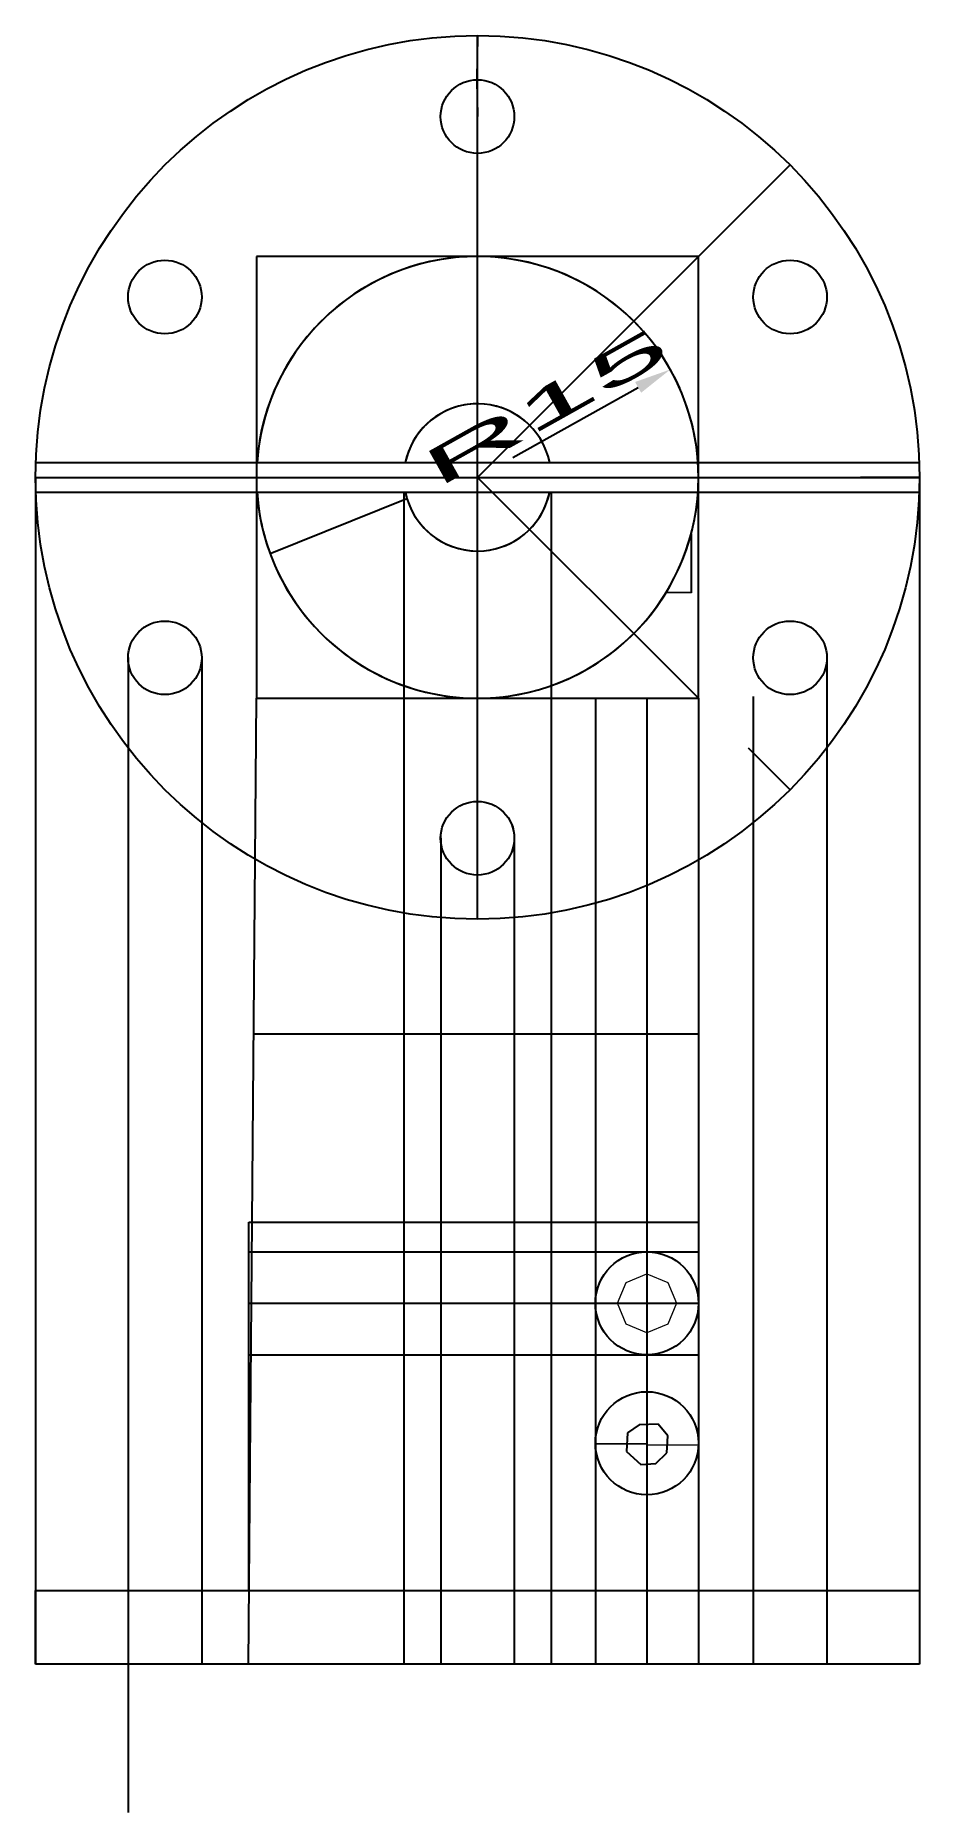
# Model space of a CAD drawing. Header units: millimetres. Extents: x 112843 to 136459, y 32134 to 44124.
# Drawn here: x 121736.6 to 121796.6, y 36409.9 to 36530.5 of the extents above; entities that cross this region are included whole.
import ezdxf

# ---------------------------------------------------------------- set-up
doc = ezdxf.new("R2010")
doc.units = ezdxf.units.MM
doc.layers.add('blue', color=2, linetype='Continuous', lineweight=25)
doc.layers.add('RED', color=1, linetype='Continuous', lineweight=5)
doc.layers.add('green', color=3, linetype='Continuous')
doc.styles.get("Standard").update_dxf_attribs({"font": '', "width": 3, "height": 1.5})
doc.styles.get('Standard').set_extended_font_data('Bahnschrift')
doc.dimstyles.new('ISO-25', dxfattribs={"dimtxt": 2.5, "dimasz": 2.5, "dimexe": 1.25, "dimexo": 0.625, "dimtad": 1, "dimtxsty": 'Standard', "dimcen": 2.5, "dimadec": 0, "dimazin": 0, "dimtfac": 1, "dimtmove": 0, "dimatfit": 3, "dimfxl": 1, "dimarcsym": 0})

msp = doc.modelspace()

# ---------------------------------------------------------------- blocks, each defined once
blk = doc.blocks.new('*D5')
at = {"layer": 'Defpoints', "color": 0, "transparency": 16777216}
for p in [(121779.68, 36507.87), (121766.59, 36500.54)]:
    blk.add_point(p, dxfattribs=at)
at = {"layer": 'green', "color": 0, "lineweight": -2, "transparency": 16777216}
blk.add_line((121769, 36501.89), (121777.5, 36506.65), dxfattribs=at)
at = {"layer": 'green', "color": 0, "transparency": 16777216}
blk.add_solid([(121777.29, 36507.02), (121777.7, 36506.29), (121779.68, 36507.87)], dxfattribs=at)
at = {"layer": 'green', "color": 0, "transparency": 16777216, "insert": (121771.23, 36505.32), "char_height": 2.5, "attachment_point": 5, "rotation": 29.2513}
blk.add_mtext('R15', dxfattribs=at)
blk = doc.blocks.new('*U6')
at = {"layer": 'blue'}
blk.add_circle((0, 0), 2.5, dxfattribs=at)
blk = doc.blocks.new('*U7')
at = {"layer": 'blue', "color": 0, "linetype": 'ByBlock', "lineweight": -2, "transparency": 16777216}
blk.add_blockref('*U6', (121766.59, 36525.04), dxfattribs=at)
for p, rotation in [((121745.37, 36512.79), 59.99999999999999), ((121787.81, 36512.79), 300.0000000000001), ((121745.37, 36488.29), 120), ((121787.81, 36488.29), 240), ((121766.59, 36476.04), 180)]:
    blk.add_blockref('*U6', p, dxfattribs=dict(at, rotation=rotation))

# ---------------------------------------------------------------- dimensions: what is measured, and where the dimension line sits
at = {"layer": 'green'}
dim = msp.add_radius_dim(center=(121766.591, 36500.543), mpoint=(121779.678, 36507.873), dimstyle='ISO-25', dxfattribs=at)
dim.commit()
dim.dimension.update_dxf_attribs({"geometry": '*D5', "text_midpoint": (121772.156, 36503.66), "dimtype": 164})

# ---------------------------------------------------------------- linework, layer by layer
at = {"layer": 'blue'}
for p, q in [((121751.591, 36501.543), (121761.692, 36501.543)), ((121771.45, 36501.543), (121781.558, 36501.543)), ((121751.591, 36499.543), (121761.692, 36499.543)), ((121771.49, 36499.543), (121781.591, 36499.543)), ((121781.094, 36496.714), (121781.094, 36492.714)), ((121781.094, 36492.714), (121779.389, 36492.72)), ((121751.077, 36424.961), (121751.077, 36449.961)), ((121751.077, 36449.961), (121781.591, 36449.961)), ((121781.591, 36449.961), (121781.591, 36424.961)), ((121777.576, 36436.218), (121776.766, 36435.664)), ((121778.849, 36436.255), (121777.576, 36436.218)), ((121779.504, 36435.463), (121778.849, 36436.255)), ((121776.766, 36435.664), (121776.702, 36434.396)), ((121779.446, 36434.319), (121779.504, 36435.463)), ((121776.702, 36434.396), (121777.681, 36433.518)), ((121777.681, 36433.518), (121778.686, 36433.584)), ((121778.686, 36433.584), (121779.446, 36434.319)), ((121736.591, 36419.961), (121736.591, 36424.961)), ((121736.591, 36424.961), (121796.591, 36424.961)), ((121796.591, 36424.961), (121796.591, 36419.961)), ((121796.591, 36419.961), (121736.591, 36419.961))]:
    msp.add_line(p, q, dxfattribs=at)
for centre, radius in [((121766.591, 36500.543), 30), ((121766.591, 36476.043), 2.5), ((121778.091, 36444.461), 3.5), ((121778.091, 36434.961), 3.5)]:
    msp.add_circle(centre, radius, dxfattribs=at)
for radius, start, end in [(15, 23.79864, 176.17745), (15, 23.79864, 176.17745), (15, 183.82255, 176.17745), (15, 204.78215, 19.21359), (15, 204.78215, 19.21359), (5, 27.40733, 168.46304), (5, 11.53696, 168.46304), (5, 11.53696, 13.61848), (15, 183.82255, 200.1971), (15, 183.82255, 200.1971), (5, 191.53696, 348.46304), (5, 191.53696, 196.5884), (5, 210.37726, 348.46304)]:
    msp.add_arc((121766.591, 36500.543), radius, start, end, dxfattribs=at)
at = {"layer": 'green'}
for p, q in [((121766.591, 36530.543), (121766.557, 36527.544)), ((121766.591, 36470.543), (121766.591, 36530.543)), ((121766.557, 36527.544), (121766.584, 36525.044)), ((121766.591, 36500.543), (121787.804, 36521.757)), ((121787.804, 36521.757), (121783.914, 36517.868)), ((121781.591, 36515.543), (121751.591, 36515.543)), ((121751.591, 36515.543), (121751.591, 36485.543)), ((121781.591, 36485.543), (121781.591, 36515.543)), ((121736.591, 36501.543), (121796.591, 36501.543)), ((121736.591, 36500.543), (121796.591, 36500.543)), ((121736.591, 36500.543), (121740.591, 36500.543)), ((121736.591, 36500.543), (121736.591, 36419.961)), ((121766.591, 36500.543), (121781.591, 36485.543)), ((121796.591, 36500.543), (121792.591, 36500.538)), ((121796.591, 36500.541), (121796.591, 36419.961)), ((121736.591, 36499.543), (121796.591, 36499.543)), ((121752.513, 36495.365), (121761.799, 36499.116)), ((121761.591, 36499.543), (121761.591, 36419.961)), ((121771.591, 36499.543), (121771.591, 36419.961)), ((121742.873, 36488.32), (121742.873, 36409.891)), ((121747.872, 36488.239), (121747.872, 36419.961)), ((121790.309, 36488.326), (121790.309, 36419.961)), ((121751.035, 36419.961), (121751.591, 36485.543)), ((121751.591, 36485.543), (121781.591, 36485.543)), ((121774.591, 36485.543), (121774.591, 36419.961)), ((121778.091, 36485.543), (121778.091, 36419.961)), ((121781.591, 36485.543), (121781.591, 36419.961)), ((121785.309, 36485.655), (121785.309, 36419.961)), ((121787.804, 36479.33), (121784.978, 36482.161)), ((121786.744, 36480.391), (121787.804, 36479.33)), ((121787.804, 36479.33), (121786.744, 36480.391)), ((121764.091, 36476.043), (121764.091, 36419.961)), ((121766.591, 36470.543), (121766.591, 36476.043)), ((121769.091, 36476.043), (121769.091, 36419.961)), ((121751.398, 36462.758), (121781.591, 36462.758)), ((121751.077, 36447.961), (121781.591, 36447.961)), ((121751.077, 36444.461), (121781.591, 36444.461)), ((121751.077, 36440.961), (121781.591, 36440.961)), ((121781.591, 36419.961), (121736.591, 36419.961)), ((121781.591, 36419.961), (121751.035, 36419.961)), ((121796.591, 36419.961), (121781.591, 36419.961))]:
    msp.add_line(p, q, dxfattribs=at)
at = {"layer": 'RED'}
for p, q in [((121761.591, 36449.961), (121761.591, 36419.961)), ((121771.591, 36449.961), (121771.591, 36419.961)), ((121776.091, 36444.461), (121776.677, 36445.875)), ((121776.677, 36445.875), (121778.091, 36446.461)), ((121778.091, 36446.461), (121779.505, 36445.875)), ((121779.505, 36445.875), (121780.091, 36444.461)), ((121776.677, 36443.047), (121776.091, 36444.461)), ((121780.091, 36444.461), (121779.505, 36443.047)), ((121778.091, 36442.461), (121776.677, 36443.047)), ((121779.505, 36443.047), (121778.091, 36442.461)), ((121778.091, 36434.891), (121778.091, 36438.461)), ((121778.091, 36438.461), (121778.091, 36431.461)), ((121778.091, 36434.891), (121774.591, 36434.891)), ((121778.152, 36434.926), (121774.652, 36434.926)), ((121778.152, 36434.856), (121781.652, 36434.856)), ((121742.873, 36424.961), (121742.873, 36419.961)), ((121747.872, 36424.961), (121747.872, 36419.961)), ((121764.091, 36424.961), (121764.091, 36419.961)), ((121769.091, 36424.961), (121769.091, 36419.961)), ((121785.309, 36424.961), (121785.309, 36419.961)), ((121790.309, 36424.961), (121790.309, 36419.961))]:
    msp.add_line(p, q, dxfattribs=at)

# ---------------------------------------------------------------- block references
at = {"layer": 'blue'}
msp.add_blockref('*U7', (0, 0), dxfattribs=at)

msp.set_redraw_order([(e.dxf.handle, doc.entitydb.next_handle()) for e in msp.query("TEXT MTEXT ATTDEF DIMENSION ARC_DIMENSION")])  # texts and dimensions are drawn at this point

doc.saveas('drawing.dxf')
